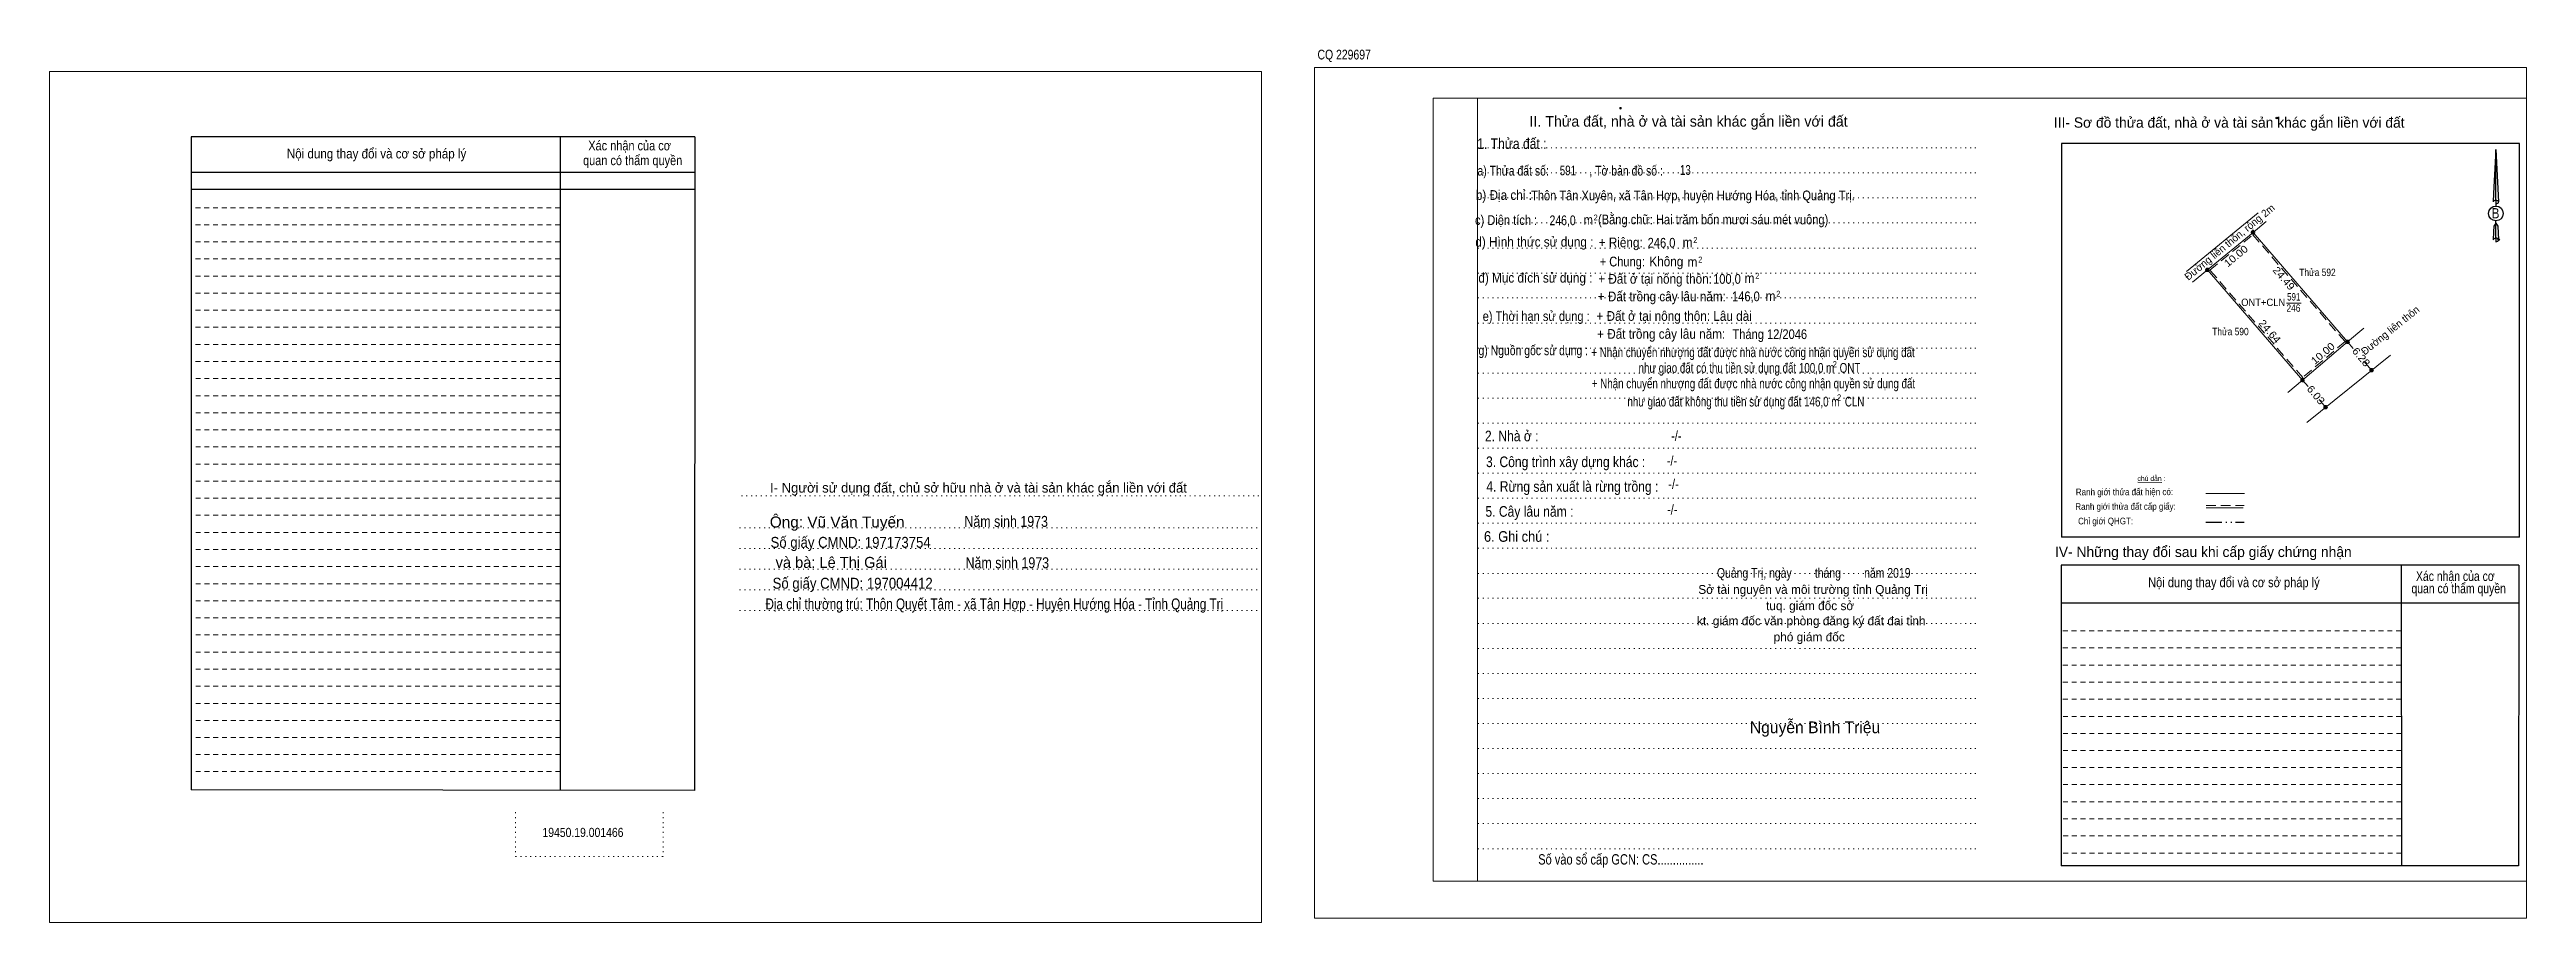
# Model space of a CAD drawing. Header units: metres. Extents: x 551451 to 552662, y 1840103 to 1840281.
# Drawn here: x 551450.8 to 551870.2, y 1840133.8 to 1840281.5 of the extents above; entities that cross this region are included whole.
import ezdxf
from ezdxf.enums import TextEntityAlignment as Align

# ---------------------------------------------------------------- set-up
doc = ezdxf.new("R2010")
doc.units = ezdxf.units.M
doc.header["$LTSCALE"] = 0.55
doc.header["$PDMODE"] = 32
doc.header["$PDSIZE"] = 0.275
for name, pattern in [('DASH_DOUBLE_DOT', [9.2, 5, -1.2, 0.3, -1.2, 0.3, -1.2]), ('DOTTED', [1.5, 0.3, -1.2]), ('MEDIUM_DASHED', [4.5, 3, -1.5]), ('SHORT_DASHED', [2.7, 1.5, -1.2])]:
    doc.linetypes.add(name, pattern=pattern)
for name, color, linetype, lineweight in [('1', 7, 'DOTTED', 13), ('10', 7, 'Continuous', 13), ('18', 7, 'Continuous', 25), ('2', 7, 'SHORT_DASHED', 13), ('28', 7, 'Continuous', 25), ('5', 7, 'Continuous', 13), ('55', 7, 'Continuous', 13)]:
    doc.layers.add(name, color=color, linetype=linetype, lineweight=lineweight)
doc.layers.add('60', color=7, linetype='Continuous')

msp = doc.modelspace()

# ---------------------------------------------------------------- texts
at = {"layer": '10'}
for s, rotation, p in [('Đường liên thôn, rộng 2m', 39.402, (551820.3083, 1840248.4196)), ('Đường liên thôn', 38.817, (551847.4932, 1840233.4871))]:
    msp.add_text(s, height=1.25, rotation=rotation, dxfattribs=at).set_placement(p, align=Align.CENTER)
at = {"layer": '10', "width": 1.1}
for s, rotation, p in [('10.00', 39.402, (551821.3833, 1840246.0713)), ('24.49', 310.827, (551828.6148, 1840242.3636)), ('24.64', 310.836, (551826.2395, 1840233.3987)), ('10.00', 40.253, (551836.1012, 1840229.5965)), ('6.28', 310.285, (551841.704, 1840229.0641)), ('6.03', 310.292, (551834.05, 1840222.6392))]:
    msp.add_text(s, height=1.25, rotation=rotation, dxfattribs=at).set_placement(p, align=Align.CENTER)
at = {"layer": '10'}
for s, width, p in [('Thửa 592', 0.85, (551834.79, 1840243.16)), ('ONT+CLN', 0.95, (551825.6, 1840238.09)), ('246', 0.85, (551830.715, 1840237.12)), ('591', 0.8, (551830.77, 1840239.02)), ('Thửa 590', 0.85, (551820.055, 1840233.15))]:
    msp.add_text(s, height=1.25, dxfattribs=dict(at, width=width)).set_placement(p, align=Align.CENTER)
at = {"layer": '18'}
for s, height, width, p in [('CQ 229697', 1.65, 0.8, (551670.005, 1840279.82)), ('1. Thửa đất :', 1.8, 0.85, (551698.395, 1840264.67)), ('a) Thửa đất số:              , Tờ bản đồ số : ', 1.65, 0.8, (551708.51, 1840260.17)), ('591', 1.65, 0.75, (551707.885, 1840260.21)), ('13', 1.65, 0.75, (551727.77, 1840260.29)), ('b) Địa chỉ : ', 1.65, 0.9, (551697.32, 1840256.05)), ('Thôn Tân Xuyên, xã Tân Hợp, huyện Hướng Hóa, tỉnh Quảng Trị.', 1.65, 0.85, (551729.035, 1840255.98)), ('B', 1.728, 0.85, (551864.935, 1840252.93)), ('c) Diện tích :                                                   ', 1.65, 0.85, (551710.705, 1840251.81)), ('246,0', 1.65, 0.8, (551706.985, 1840251.77)), (' m', 1.65, 0.85, (551711.075, 1840251.85)), ('2', 1, 0.75, (551712.575, 1840252.57)), ('(Bằng chữ: Hai trăm bốn mươi sáu mét vuông)', 1.65, 0.85, (551732.475, 1840251.91)), ('d) Hình thức sử dụng :', 1.65, 0.9, (551702.205, 1840248.13)), ('+ Riêng: ', 1.65, 0.9, (551717.095, 1840248.03)), ('       + Chung:', 1.65, 0.85, (551715.27, 1840244.79)), ('Không', 1.65, 0.9, (551724.55, 1840244.81)), (' m', 1.65, 0.9, (551727.865, 1840248.05)), ('2', 1, 0.8, (551729.46, 1840248.77)), ('2', 1, 0.8, (551730.29, 1840245.45)), ('đ) Mục đích sử dụng :', 1.65, 0.9, (551702.385, 1840242.05)), ('+ Đất ở tại nông thôn: ', 1.65, 0.9, (551722.92, 1840241.87)), (' m', 1.65, 0.9, (551728.695, 1840244.73)), ('100,0', 1.65, 0.85, (551734.815, 1840241.85)), (' m', 1.65, 0.9, (551738.355, 1840241.98)), ('2', 1, 0.8, (551739.95, 1840242.7)), ('+ Đất trồng cây lâu năm: ', 1.65, 0.9, (551724.06, 1840238.89)), ('146,0', 1.65, 0.85, (551738.015, 1840238.9)), (' m', 1.65, 0.9, (551741.915, 1840238.95)), ('2', 1, 0.8, (551743.51, 1840239.67)), ('e) Thời hạn sử dụng :', 1.65, 0.85, (551702.515, 1840235.55)), ('+ Đất ở tại nông thôn: Lâu dài', 1.65, 0.9, (551725.87, 1840235.58)), ('+ Đất trồng cây lâu năm: ', 1.65, 0.9, (551723.95, 1840232.55)), ('Tháng 12/2046', 1.65, 0.85, (551742.065, 1840232.5)), ('g) Nguồn gốc sử dụng :', 1.65, 0.8, (551702.02, 1840229.77)), ('+ Nhận chuyển nhượng đất được nhà nước công nhận quyền sử dụng đất ', 1.65, 0.75, (551739.45, 1840229.44)), ('+ Nhận chuyển nhượng đất được nhà nước công nhận quyền sử dụng đất ', 1.65, 0.75, (551739.53, 1840224.16)), ('như giao đất có thu tiền sử dụng đất 100,0 m  ONT', 1.65, 0.75, (551738.615, 1840226.8)), ('2', 1.083, 0.7, (551753.08, 1840227.71)), ('như giao đất không thu tiền sử dụng đất 146,0 m  CLN', 1.65, 0.75, (551738.025, 1840221.09)), ('2', 1.083, 0.7, (551753.8, 1840222.07)), ('2. Nhà ở :', 1.8, 0.85, (551698.375, 1840215.19)), ('3. Công trình xây dựng khác :', 1.8, 0.85, (551707.5, 1840210.83)), ('4. Rừng sản xuất là rừng trồng :', 1.8, 0.85, (551708.635, 1840206.65)), ('5. Cây lâu năm :', 1.8, 0.85, (551701.37, 1840202.43)), ('6. Ghi chú :', 1.8, 0.9, (551699.215, 1840198.19)), ('Quảng Trị, ngày        tháng        năm 2019', 1.65, 0.8, (551749.5, 1840192.1)), ('19450.19.001466', 1.55, 0.85, (551541.13, 1840148.23)), ('Số vào sổ cấp GCN: CS...............', 1.75, 0.8, (551716.85, 1840143.57))]:
    msp.add_text(s, height=height, dxfattribs=dict(at, width=width)).set_placement(p, align=Align.CENTER)
for s, height, p in [('II. Thửa đất, nhà ở và tài sản khác gắn liền với đất', 1.8, (551728.31, 1840268.45)), ('Sở tài nguyên và môi trường tỉnh Quảng Trị', 1.5, (551749.395, 1840189.37)), ('tuq. giám đốc sở', 1.5, (551748.89, 1840186.62)), ('kt. giám đốc văn phòng đăng ký đất đai tỉnh', 1.5, (551749.085, 1840184.06)), ('phó giám đốc', 1.5, (551748.735, 1840181.34)), ('Nguyễn Bình Triệu', 1.98, (551749.725, 1840165.8))]:
    msp.add_text(s, height=height, dxfattribs=at).set_placement(p, align=Align.CENTER)
at = {"layer": '2'}
for s, width, p in [('Nội dung thay đổi và cơ sở pháp lý', 0.9, (551506.19, 1840263.07)), ('Nội dung thay đổi và cơ sở pháp lý', 0.9, (551506.19, 1840263.07)), (' quan có thẩm quyền', 0.85, (551549.285, 1840261.93)), (' quan có thẩm quyền', 0.85, (551549.285, 1840261.93)), ('Xác nhận của cơ', 0.85, (551549.025, 1840264.43)), ('Xác nhận của cơ', 0.85, (551549.025, 1840264.43))]:
    msp.add_text(s, height=1.63, dxfattribs=dict(at, width=width)).set_placement(p, align=Align.CENTER)
at = {"layer": '28'}
for s, height, p in [('III- Sơ đồ thửa đất, nhà ở và tài sản khác gắn liền với đất', 1.75, (551819.85, 1840268.27)), ('I- Người sử dụng đất, chủ sở hữu nhà ở và tài sản khác gắn liền với đất', 1.653, (551608.085, 1840206.51)), ('IV- Những thay đổi sau khi cấp giấy chứng nhận', 1.75, (551815.465, 1840195.61)), ('và bà: Lê Thị Gái', 1.85, (551583.165, 1840193.78))]:
    msp.add_text(s, height=height, dxfattribs=at).set_placement(p, align=Align.CENTER)
for s, height, width, p in [('-/-', 1.65, 0.85, (551726.245, 1840215.29)), ('-/-', 1.65, 0.85, (551725.505, 1840211.09)), ('-/-', 1.65, 0.85, (551725.765, 1840207.15)), ('-/-', 1.65, 0.85, (551725.555, 1840202.83)), ('Ông: Vũ Văn Tuyến', 1.85, 1.05, (551584.17, 1840200.62)), ('Năm sinh 1973', 1.85, 0.85, (551612.785, 1840200.72)), ('Số giấy CMND: 197173754', 1.85, 0.9, (551586.445, 1840197.17)), ('Số giấy CMND: 197004412', 1.85, 0.9, (551586.79, 1840190.25)), ('Năm sinh 1973', 1.85, 0.85, (551612.975, 1840193.72)), ('Nội dung thay đổi và cơ sở pháp lý', 1.65, 0.85, (551820.64, 1840190.51)), ('Xác nhận của cơ', 1.65, 0.8, (551858.125, 1840191.55)), ('Địa chỉ thường trú: Thôn Quyết Tâm - xã Tân Hợp - Huyện Hướng Hóa - Tỉnh Quảng Trị', 1.85, 0.8, (551610.775, 1840186.75)), (' quan có thẩm quyền', 1.65, 0.8, (551858.445, 1840189.47))]:
    msp.add_text(s, height=height, dxfattribs=dict(at, width=width)).set_placement(p, align=Align.CENTER)
at = {"layer": '55'}
msp.add_text('chú dẫn :', height=0.8323, rotation=359.976, dxfattribs=at).set_placement((551806.6748, 1840208.4888), align=Align.CENTER)
at = {"layer": '55', "width": 0.9}
for s, height, p in [('Ranh giới thửa đất cấp giấy:', 1.12, (551802.2938, 1840203.6081)), ('Ranh giới thửa đất hiện có:', 1.13, (551802.1138, 1840206.0676)), ('Chỉ giới QHGT:', 1.125, (551798.9188, 1840201.1404))]:
    msp.add_text(s, height=height, rotation=0.127, dxfattribs=at).set_placement(p, align=Align.CENTER)
at = {"layer": '60', "width": 0.85}
msp.add_text('246,0', height=1.65, dxfattribs=at).set_placement((551723.735, 1840247.97), align=Align.CENTER)

# ---------------------------------------------------------------- hatches: boundary and pattern name
at = {"layer": '10'}
for points in [[(551824.18, 1840250.56, 1), (551823.58, 1840250.56, 1)], [(551816.45, 1840244.21, 1), (551815.85, 1840244.21, 1)], [(551840.19, 1840232.03, 1), (551839.59, 1840232.03, 1)], [(551832.56, 1840225.57, 1), (551831.96, 1840225.57, 1)], [(551844.25, 1840227.24, 1), (551843.65, 1840227.24, 1)], [(551836.46, 1840220.97, 1), (551835.86, 1840220.97, 1)]]:
    msp.add_hatch(color=256, dxfattribs=at).paths.add_polyline_path(points)

# ---------------------------------------------------------------- linework, layer by layer
at = {"layer": '1', "linetype": 'Continuous'}
for p, q in [((551685.07, 1840273.27), (551870.17, 1840273.27)), ((551685.07, 1840273.27), (551685.07, 1840140.77)), ((551870.17, 1840273.27), (551870.17, 1840139.65)), ((551685.07, 1840140.77), (551870.17, 1840140.77))]:
    msp.add_line(p, q, dxfattribs=at)
at = {"layer": '1'}
for p, q in [((551692.57, 1840273.27), (551692.57, 1840140.77)), ((551692.57, 1840273.27), (551692.57, 1840140.77)), ((551692.65, 1840264.85), (551777.19, 1840264.85)), ((551692.65, 1840260.63), (551777.19, 1840260.63)), ((551692.65, 1840256.39), (551777.19, 1840256.39)), ((551692.65, 1840252.15), (551777.19, 1840252.15)), ((551692.65, 1840247.91), (551777.19, 1840247.91)), ((551692.65, 1840243.67), (551777.19, 1840243.67)), ((551692.65, 1840239.45), (551777.19, 1840239.45)), ((551692.65, 1840235.21), (551777.19, 1840235.21)), ((551692.65, 1840230.97), (551777.19, 1840230.97)), ((551692.65, 1840226.73), (551777.19, 1840226.73)), ((551692.65, 1840222.51), (551777.19, 1840222.51)), ((551692.65, 1840218.27), (551777.19, 1840218.27)), ((551692.65, 1840214.03), (551777.19, 1840214.03)), ((551692.65, 1840209.79), (551777.19, 1840209.79)), ((551567.95, 1840205.95), (551656.01, 1840205.95)), ((551692.65, 1840205.55), (551777.19, 1840205.55)), ((551567.66, 1840200.55), (551655.71, 1840200.55)), ((551692.65, 1840201.33), (551777.19, 1840201.33)), ((551567.66, 1840197.05), (551655.71, 1840197.05)), ((551692.65, 1840197.09), (551777.19, 1840197.09)), ((551567.66, 1840193.55), (551655.71, 1840193.55)), ((551692.65, 1840192.85), (551777.19, 1840192.85)), ((551567.66, 1840190.05), (551655.71, 1840190.05)), ((551692.65, 1840188.63), (551777.19, 1840188.63)), ((551567.66, 1840186.55), (551655.71, 1840186.55)), ((551692.65, 1840184.39), (551777.19, 1840184.39)), ((551692.65, 1840180.13), (551777.19, 1840180.13)), ((551692.65, 1840175.91), (551777.19, 1840175.91)), ((551692.65, 1840171.69), (551777.19, 1840171.69)), ((551692.65, 1840167.43), (551777.19, 1840167.43)), ((551692.65, 1840163.19), (551777.19, 1840163.19)), ((551692.65, 1840158.97), (551777.19, 1840158.97)), ((551692.65, 1840154.73), (551777.19, 1840154.73)), ((551529.73, 1840152.41), (551529.73, 1840144.91)), ((551554.71, 1840152.41), (551554.71, 1840144.91)), ((551692.65, 1840150.49), (551777.19, 1840150.49)), ((551692.65, 1840146.25), (551777.19, 1840146.25)), ((551529.73, 1840144.91), (551554.71, 1840144.91))]:
    msp.add_line(p, q, dxfattribs=at)
at = {"layer": '1', "linetype": 'Continuous'}
for points in [[(551450.82, 1840133.77), (551656.02, 1840133.77), (551656.02, 1840277.77), (551450.82, 1840277.77)], [(551450.82, 1840277.77), (551656.02, 1840277.77), (551656.02, 1840133.77), (551450.82, 1840133.77)], [(551450.82, 1840133.77), (551656.02, 1840133.77), (551656.02, 1840277.77), (551450.82, 1840277.77)], [(551664.97, 1840134.47), (551870.17, 1840134.47), (551870.17, 1840278.47), (551664.97, 1840278.47)], [(551692.57, 1840273.27), (551870.17, 1840273.27), (551870.17, 1840140.77), (551692.57, 1840140.77)]]:
    msp.add_lwpolyline(points, close=True, dxfattribs=at)
at = {"layer": '10'}
for p, q in [((551812.63, 1840243.92), (551824.77, 1840253.89)), ((551816.15, 1840244.21), (551823.88, 1840250.56)), ((551823.88, 1840250.56), (551826.1, 1840252.38)), ((551813.64, 1840242.15), (551816.15, 1840244.21)), ((551816.15, 1840244.21), (551832.26, 1840225.57)), ((551829.52, 1840238.6), (551832.02, 1840238.6)), ((551839.89, 1840232.03), (551842.64, 1840234.36)), ((551847.13, 1840229.8), (551832.96, 1840218.4)), ((551840.85, 1840230.9), (551839.89, 1840232.03)), ((551832.26, 1840225.57), (551829.76, 1840223.46)), ((551833.21, 1840224.45), (551832.26, 1840225.57)), ((551843.95, 1840227.24), (551842.65, 1840228.77)), ((551836.16, 1840220.97), (551835.05, 1840222.27))]:
    msp.add_line(p, q, dxfattribs=at)
msp.add_lwpolyline([(551823.88, 1840250.56), (551839.89, 1840232.03), (551832.26, 1840225.57), (551816.15, 1840244.21)], close=True, dxfattribs=at)
msp.add_lwpolyline([(551823.88, 1840250.56), (551839.89, 1840232.03), (551832.26, 1840225.57)], dxfattribs=at)
at = {"layer": '10', "linetype": 'MEDIUM_DASHED'}
msp.add_lwpolyline([(551823.84, 1840250.14), (551839.46, 1840232.06), (551832.29, 1840225.99), (551816.58, 1840244.17)], close=True, dxfattribs=at)
for centre in [(551823.88, 1840250.56), (551816.15, 1840244.21), (551839.89, 1840232.03), (551832.26, 1840225.57), (551843.95, 1840227.24), (551836.16, 1840220.97)]:
    msp.add_circle(centre, 0.3, dxfattribs=at)
at = {"layer": '18'}
for p, q in [((551864.98, 1840264.57), (551865.45, 1840255.71)), ((551864.98, 1840264.57), (551865.45, 1840255.71)), ((551864.98, 1840264.57), (551865.45, 1840255.71)), ((551864.6, 1840257.11), (551864.53, 1840255.73)), ((551864.98, 1840256.01), (551864.98, 1840255.67)), ((551864.98, 1840255.67), (551864.98, 1840255.41)), ((551864.98, 1840255.41), (551864.98, 1840255.07)), ((551864.98, 1840255.41), (551864.98, 1840255.07)), ((551864.98, 1840255.41), (551864.98, 1840255.07)), ((551865.45, 1840255.71), (551865.45, 1840255.73)), ((551864.98, 1840252.11), (551864.98, 1840252.51)), ((551864.98, 1840252.11), (551864.98, 1840252.51)), ((551864.98, 1840252.11), (551864.98, 1840252.51)), ((551864.98, 1840252.11), (551865.33, 1840251.61)), ((551864.98, 1840252.11), (551865.33, 1840251.61)), ((551864.98, 1840252.11), (551865.33, 1840251.61)), ((551865.33, 1840251.61), (551865.45, 1840249.31)), ((551865.33, 1840251.61), (551865.45, 1840249.31)), ((551865.33, 1840251.61), (551865.45, 1840249.31)), ((551864.98, 1840249.61), (551864.98, 1840249.27)), ((551864.98, 1840249.27), (551864.98, 1840249.01))]:
    msp.add_line(p, q, dxfattribs=at)
for points in [[(551864.98, 1840256.01), (551864.98, 1840264.57), (551864.6, 1840257.11)], [(551864.98, 1840249.61), (551864.98, 1840252.11), (551864.65, 1840251.61), (551864.6, 1840250.67), (551864.53, 1840249.31)]]:
    msp.add_lwpolyline(points, dxfattribs=at)
msp.add_ellipse((551864.9986, 1840253.7547), major_axis=(0, 1.258), ratio=0.983453, dxfattribs=at)
for centre, start_param, end_param in [((551864.999, 1840255.6932), 1.57079633, 3.07445202), ((551864.999, 1840255.6932), 0.06714063, 1.57079633), ((551864.999, 1840255.6932), 4.71238898, 6.28318531), ((551864.999, 1840249.2727), 2.49106941, 3.07427841), ((551864.999, 1840249.2727), 1.57079633, 2.49106941), ((551864.999, 1840249.2727), 0.06714063, 1.57079633), ((551864.999, 1840249.2727), 4.71238898, 6.28318531)]:
    msp.add_ellipse(centre, major_axis=(0.4535, 0), ratio=0.655448, start_param=start_param, end_param=end_param, dxfattribs=at)
msp.add_point((551865.45, 1840249.31), dxfattribs=at)
at = {"layer": '2', "linetype": 'Continuous', "lineweight": 25}
for p, q in [((551560.09, 1840266.73), (551474.82, 1840266.73)), ((551474.82, 1840266.73), (551474.82, 1840156.21)), ((551537.25, 1840266.73), (551537.28, 1840156.13)), ((551560.09, 1840260.69), (551474.93, 1840260.69)), ((551560.09, 1840257.81), (551474.93, 1840257.81))]:
    msp.add_line(p, q, dxfattribs=at)
at = {"layer": '2'}
for p, q in [((551537.25, 1840254.73), (551474.81, 1840254.73)), ((551537.25, 1840251.85), (551474.81, 1840251.85)), ((551537.25, 1840251.85), (551474.82, 1840251.85)), ((551537.25, 1840248.95), (551474.82, 1840248.95)), ((551537.25, 1840246.05), (551474.82, 1840246.05)), ((551537.25, 1840243.17), (551474.82, 1840243.17)), ((551537.25, 1840240.27), (551474.82, 1840240.27)), ((551537.25, 1840237.39), (551474.82, 1840237.39)), ((551537.26, 1840234.49), (551474.82, 1840234.49)), ((551537.26, 1840231.59), (551474.82, 1840231.59)), ((551537.26, 1840228.71), (551474.82, 1840228.71)), ((551537.27, 1840225.81), (551474.82, 1840225.81)), ((551537.27, 1840222.91), (551474.82, 1840222.91)), ((551537.27, 1840220.03), (551474.82, 1840220.03)), ((551537.27, 1840217.13), (551474.82, 1840217.13)), ((551537.27, 1840214.25), (551474.82, 1840214.25)), ((551537.27, 1840211.35), (551474.82, 1840211.35)), ((551537.27, 1840208.45), (551474.82, 1840208.45)), ((551537.27, 1840205.57), (551474.82, 1840205.57)), ((551537.27, 1840202.67), (551474.82, 1840202.67)), ((551537.27, 1840199.77), (551474.82, 1840199.77)), ((551537.27, 1840196.89), (551474.82, 1840196.89)), ((551537.28, 1840193.99), (551474.82, 1840193.99)), ((551537.28, 1840191.09), (551474.82, 1840191.09)), ((551537.28, 1840188.21), (551474.82, 1840188.21)), ((551537.28, 1840185.31), (551474.82, 1840185.31)), ((551537.29, 1840182.43), (551474.82, 1840182.43)), ((551537.29, 1840179.53), (551474.82, 1840179.53)), ((551848.95, 1840180.23), (551791.37, 1840180.23)), ((551537.29, 1840176.63), (551474.82, 1840176.63)), ((551848.95, 1840177.33), (551791.37, 1840177.33)), ((551537.29, 1840173.75), (551474.82, 1840173.75)), ((551537.29, 1840170.85), (551474.82, 1840170.85)), ((551848.95, 1840174.43), (551791.37, 1840174.43)), ((551848.95, 1840171.55), (551791.37, 1840171.55)), ((551537.29, 1840167.95), (551474.82, 1840167.95)), ((551848.96, 1840168.65), (551791.37, 1840168.65)), ((551537.29, 1840165.07), (551474.82, 1840165.07)), ((551848.97, 1840165.77), (551791.37, 1840165.77)), ((551848.97, 1840162.87), (551791.37, 1840162.87)), ((551537.29, 1840162.17), (551474.82, 1840162.17)), ((551537.29, 1840159.29), (551474.82, 1840159.29)), ((551848.97, 1840159.97), (551791.37, 1840159.97)), ((551848.97, 1840157.09), (551791.37, 1840157.09)), ((551848.98, 1840154.19), (551791.37, 1840154.19)), ((551848.98, 1840151.29), (551791.37, 1840151.29)), ((551848.99, 1840148.41), (551791.37, 1840148.41)), ((551848.99, 1840145.51), (551791.37, 1840145.51))]:
    msp.add_line(p, q, dxfattribs=at)
at = {"layer": '2', "linetype": 'Continuous', "lineweight": 25}
msp.add_lwpolyline([(551560.09, 1840266.73), (551560.04, 1840156.09), (551474.82, 1840156.21)], dxfattribs=at)
at = {"layer": '28'}
for p, q in [((551791.44, 1840265.59), (551791.44, 1840198.95)), ((551868.97, 1840198.95), (551791.44, 1840198.95)), ((551848.95, 1840194.25), (551848.99, 1840143.37)), ((551868.89, 1840194.25), (551868.85, 1840143.37)), ((551868.88, 1840187.79), (551791.37, 1840187.79)), ((551868.85, 1840143.37), (551791.37, 1840143.37))]:
    msp.add_line(p, q, dxfattribs=at)
at = {"layer": '28', "linetype": 'SHORT_DASHED', "lineweight": 13}
msp.add_line((551848.94, 1840183.11), (551791.37, 1840183.11), dxfattribs=at)
at = {"layer": '28'}
for points in [[(551868.97, 1840198.95), (551868.97, 1840265.59), (551791.44, 1840265.59)], [(551868.89, 1840194.25), (551791.37, 1840194.25), (551791.37, 1840143.37)]]:
    msp.add_lwpolyline(points, dxfattribs=at)
msp.add_point((551827.91, 1840269.91), dxfattribs=at)
at = {"layer": '5'}
msp.add_point((551716.79, 1840271.57), dxfattribs=at)
at = {"layer": '55'}
for p, q in [((551804.35, 1840208.27), (551808.42, 1840208.25)), ((551815.91, 1840206.39), (551822.41, 1840206.39)), ((551815.97, 1840203.91), (551822.21, 1840203.91)), ((551815.97, 1840203.91), (551822.21, 1840203.91))]:
    msp.add_line(p, q, dxfattribs=at)
at = {"layer": '55', "linetype": 'MEDIUM_DASHED'}
msp.add_line((551815.95, 1840204.35), (551822.35, 1840204.35), dxfattribs=at)
at = {"layer": '55', "linetype": 'DASH_DOUBLE_DOT', "lineweight": 25}
msp.add_line((551815.87, 1840201.53), (551822.37, 1840201.53), dxfattribs=at)

msp.set_redraw_order([(e.dxf.handle, doc.entitydb.next_handle()) for e in msp.query("TEXT MTEXT ATTDEF DIMENSION ARC_DIMENSION")])  # texts and dimensions are drawn at this point

doc.saveas('drawing.dxf')
